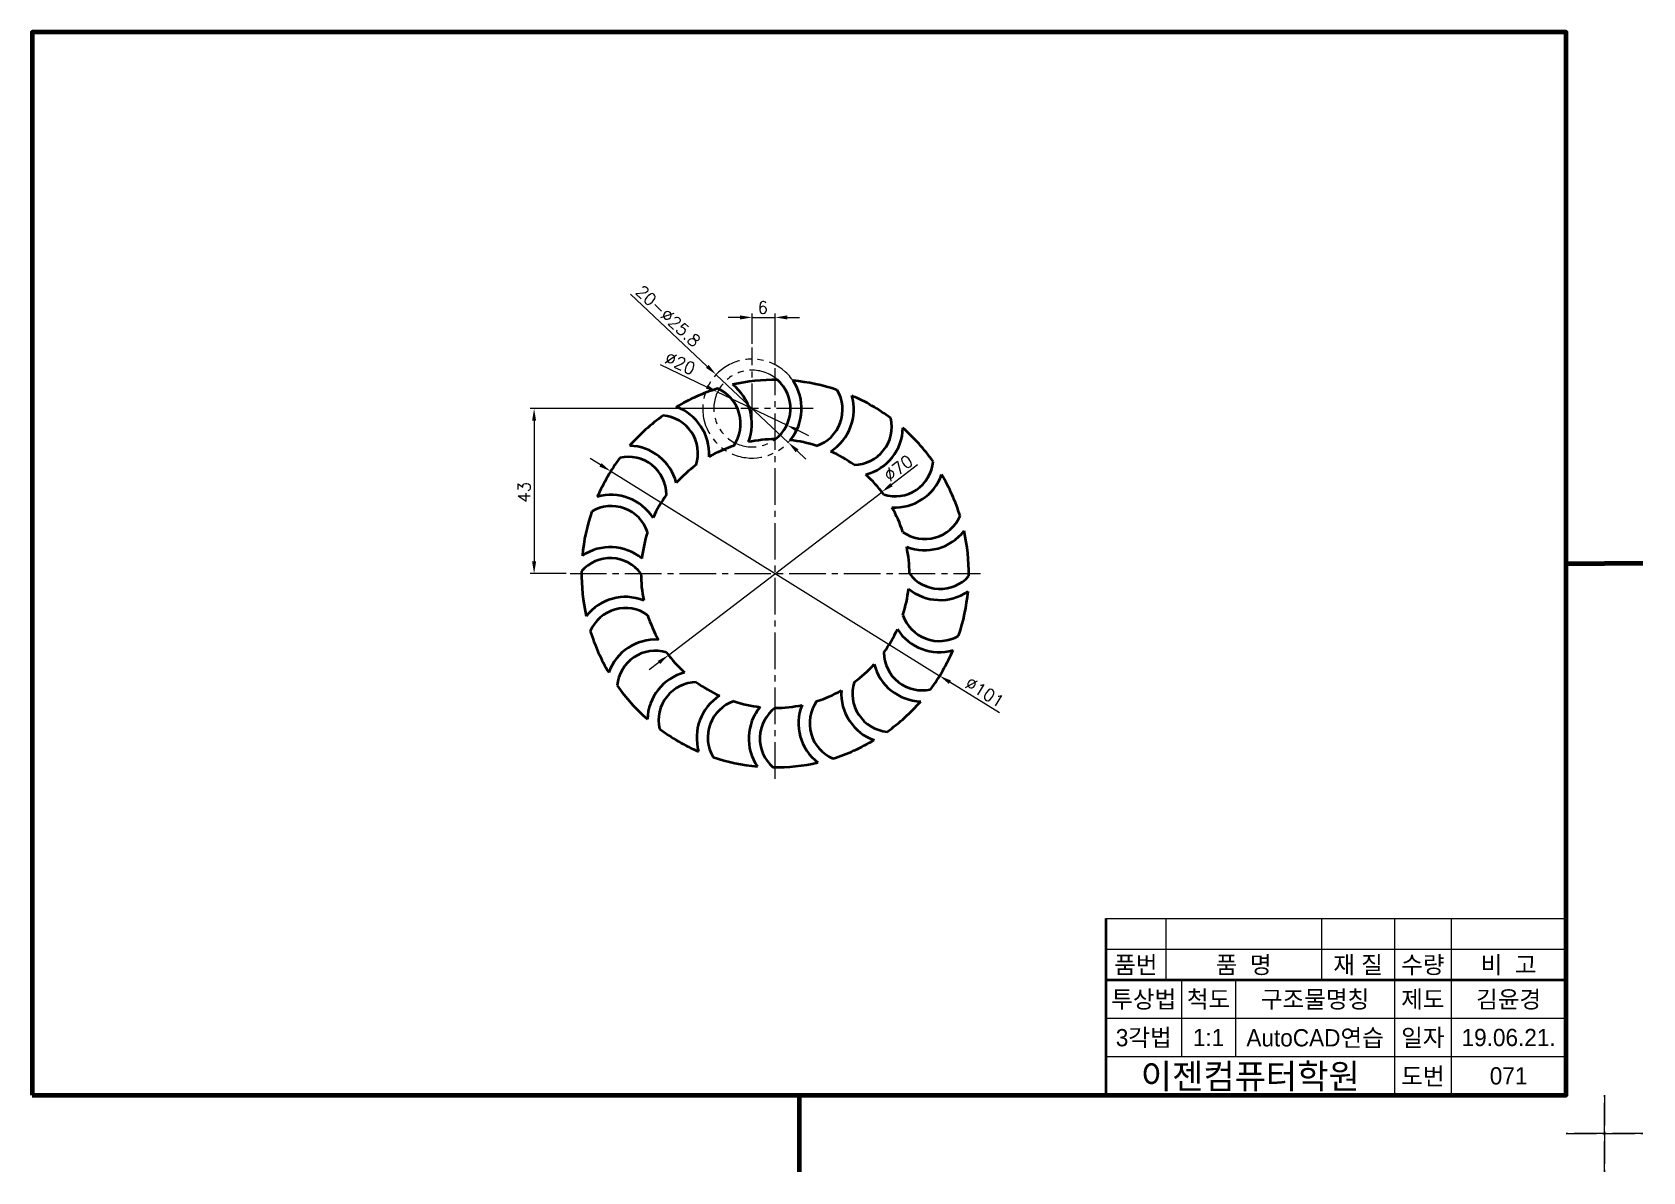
# Model space of a CAD drawing. Header units: millimetres. Extents: x 0 to 4210, y 0 to 2980.
# Drawn here: x 10 to 430, y 2069 to 2366 of the extents above; entities that cross this region are included whole.
import ezdxf
from ezdxf.enums import TextEntityAlignment as Align

# ---------------------------------------------------------------- set-up
doc = ezdxf.new("R2010")
doc.units = ezdxf.units.MM
doc.linetypes.add('CENTER2', pattern=[28.575, 19.05, -3.175, 3.175, -3.175])
doc.linetypes.add('PHANTOM2', pattern=[31.75, 15.875, -3.175, 3.175, -3.175, 3.175, -3.175])
for name, color, linetype, lineweight in [('가는선', 1, 'Continuous', 13), ('가상선', 1, 'PHANTOM2', 13), ('구분선', 1, 'PHANTOM2', 13), ('문자', 2, 'Continuous', 20), ('외곽선', 4, 'Continuous', 70), ('외형선', 3, 'Continuous', 40), ('중심선', 1, 'CENTER2', 13), ('치수선', 1, 'Continuous', 13)]:
    doc.layers.add(name, color=color, linetype=linetype, lineweight=lineweight)
doc.styles.get("Standard").update_dxf_attribs({"font": 'romans.shx'})
doc.styles.add('한글', font='')
doc.styles.get('한글').set_extended_font_data('Gulim')

msp = doc.modelspace()

# ---------------------------------------------------------------- texts
at = {"layer": '문자', "ltscale": 0.5}
for s, rotation, p in [('20-∅25.8', 316.7898, (167.09, 2298.08)), ('∅20', 334.4623, (174.64, 2280.06)), ('∅70', 37.3735, (233.61, 2248.67)), ('43', 90, (139.88, 2243.41)), ('∅101', 328.1346, (252.98, 2195.49))]:
    msp.add_text(s, height=3.15, rotation=rotation, dxfattribs=at).set_placement(p)
msp.add_text('6', height=3.15, dxfattribs=at).set_placement((199.17, 2292.67))
at = {"layer": '문자', "ltscale": 0.5, "style": '한글'}
for s, height, p in [('품번', 4.5, (297.79, 2123)), ('품  명', 4.5, (325.9, 2123)), ('재 질', 4.5, (355.75, 2123)), ('수량', 4.5, (372.64, 2123)), ('비  고', 4.5, (395.01, 2123)), ('투상법', 4.5, (299.86, 2114)), ('척도', 4.5, (316.76, 2114)), ('구조물명칭', 4.5, (344.54, 2114)), ('제도', 4.5, (372.64, 2114)), ('김윤경', 4.5, (395.01, 2114)), ('3각법', 4.5, (299.86, 2104)), ('1:1', 4.5, (316.76, 2104)), ('AutoCAD연습', 4.5, (344.54, 2104)), ('일자', 4.5, (372.64, 2104)), ('19.06.21.', 4.5, (395.01, 2104)), ('이젠컴퓨터학원', 6.5, (327.64, 2094)), ('도번', 4.5, (372.64, 2094)), ('071', 4.5, (395.01, 2094))]:
    msp.add_text(s, height=height, dxfattribs=at).set_placement(p, align=Align.MIDDLE)

# ---------------------------------------------------------------- linework, layer by layer
at = {"layer": '가는선', "ltscale": 0.5}
for p, q in [((290, 2135), (410, 2135)), ((305.58, 2135), (305.58, 2119)), ((346.22, 2135), (346.22, 2119)), ((365.27, 2135), (365.27, 2089)), ((380.01, 2135), (380.01, 2089)), ((290, 2127), (410, 2127)), ((309.73, 2119), (309.73, 2099)), ((323.8, 2119), (323.8, 2099)), ((290, 2109), (410, 2109)), ((290, 2099), (410, 2099))]:
    msp.add_line(p, q, dxfattribs=at)
at = {"layer": '가상선', "ltscale": 0.5}
for radius, start, end in [(12.9, 34.3882, 320.4018), (10, 48.5576, 306.8699)]:
    msp.add_arc((197.75, 2267.91), radius, start, end, dxfattribs=at)
at = {"layer": '구분선', "ltscale": 0.5}
for points in [[(410, 2079), (420, 2079), (420, 2089)], [(410, 2079), (420, 2079), (420, 2089)], [(420, 2089), (420, 2079), (430, 2079)], [(420, 2089), (420, 2079), (430, 2079)], [(420, 2089), (420, 2079), (430, 2079)], [(420, 2089), (420, 2079), (430, 2079)], [(420, 2069), (420, 2079), (410, 2079)], [(430, 2079), (420, 2079), (420, 2069)], [(430, 2079), (420, 2079), (420, 2069)]]:
    msp.add_lwpolyline(points, dxfattribs=at)
at = {"layer": '외곽선', "ltscale": 0.5}
for p, q in [((410, 2227.5), (420, 2227.5)), ((430, 2227.5), (420, 2227.5)), ((430, 2227.5), (420, 2227.5)), ((410, 2089), (410, 2135)), ((210, 2089), (210, 2079)), ((210, 2089), (210, 2079)), ((210, 2079), (210, 2069))]:
    msp.add_line(p, q, dxfattribs=at)
msp.add_lwpolyline([(10, 2089), (410, 2089), (410, 2366), (10, 2366)], close=True, dxfattribs=at)
at = {"layer": '외형선', "ltscale": 0.5}
for p, q in [((290, 2135), (290, 2127)), ((290, 2127), (290, 2119)), ((290, 2119), (410, 2119)), ((290, 2119), (290, 2099)), ((290, 2099), (290, 2089))]:
    msp.add_line(p, q, dxfattribs=at)
for centre, radius, start, end in [((203.75, 2224.91), 50.5, 107.2981, 120.7219), ((184.76, 2263.96), 10, 324.8699, 66.5576), ((203.75, 2224.91), 50.5, 89.2981, 102.7219), ((184.76, 2263.96), 12.9, 338.4018, 52.3882), ((197.75, 2267.91), 10, 306.8699, 48.5576), ((197.75, 2267.91), 12.9, 320.4018, 34.3882), ((203.75, 2224.91), 50.5, 71.2981, 84.7219), ((211.33, 2267.66), 10, 288.8699, 30.5576), ((173.62, 2256.18), 12.9, 356.4018, 70.3882), ((211.33, 2267.66), 12.9, 302.4018, 16.3882), ((203.75, 2224.91), 50.5, 53.2981, 66.7219), ((203.75, 2224.91), 50.5, 125.2981, 138.7219), ((173.62, 2256.18), 10, 342.8699, 84.5576), ((224.17, 2263.23), 10, 270.8699, 12.5576), ((203.75, 2224.91), 35, 90, 101.5366), ((203.75, 2224.91), 35, 72, 83.5366), ((224.17, 2263.23), 12.9, 284.4018, 358.3882), ((203.75, 2224.91), 50.5, 35.2981, 48.7219), ((165.44, 2245.33), 12.9, 14.4018, 88.3882), ((203.75, 2224.91), 35, 108, 119.5366), ((203.75, 2224.91), 35, 54, 65.5366), ((203.75, 2224.91), 50.5, 143.2981, 156.7219), ((165.44, 2245.33), 10, 0.8699, 102.5576), ((203.75, 2224.91), 35, 126, 137.5366), ((235.01, 2255.04), 10, 252.8699, 354.5576), ((203.75, 2224.91), 35, 36, 47.5366), ((235.01, 2255.04), 12.9, 266.4018, 340.3882), ((203.75, 2224.91), 50.5, 17.2981, 30.7219), ((161, 2232.5), 12.9, 32.4018, 106.3882), ((203.75, 2224.91), 35, 144, 155.5366), ((203.75, 2224.91), 50.5, 161.2981, 174.7219), ((161, 2232.5), 10, 18.8699, 120.5576), ((203.75, 2224.91), 35, 18, 29.5366), ((242.79, 2243.91), 10, 234.8699, 336.5576), ((203.75, 2224.91), 35, 162, 173.5366), ((242.79, 2243.91), 12.9, 248.4018, 322.3882), ((203.75, 2224.91), 50.5, 359.2981, 12.7219), ((160.75, 2218.91), 12.9, 50.4018, 124.3882), ((203.75, 2224.91), 35, 0, 11.5366), ((160.75, 2218.91), 10, 36.8699, 138.5576), ((203.75, 2224.91), 50.5, 179.2981, 192.7219), ((203.75, 2224.91), 35, 180, 191.5366), ((246.75, 2230.91), 10, 216.8699, 318.5576), ((164.71, 2205.92), 12.9, 68.4018, 142.3882), ((203.75, 2224.91), 35, 342, 353.5366), ((246.75, 2230.91), 12.9, 230.4018, 304.3882), ((203.75, 2224.91), 50.5, 341.2981, 354.7219), ((164.71, 2205.92), 10, 54.8699, 156.5576), ((203.75, 2224.91), 35, 198, 209.5366), ((246.5, 2217.33), 10, 198.8699, 300.5576), ((203.75, 2224.91), 50.5, 197.2981, 210.7219), ((203.75, 2224.91), 35, 324, 335.5366), ((246.5, 2217.33), 12.9, 212.4018, 286.3882), ((172.49, 2194.79), 12.9, 86.4018, 160.3882), ((172.49, 2194.79), 10, 72.8699, 174.5576), ((203.75, 2224.91), 35, 216, 227.5366), ((203.75, 2224.91), 35, 306, 317.5366), ((242.06, 2204.49), 12.9, 194.4018, 268.3882), ((242.06, 2204.49), 10, 180.8699, 282.5576), ((203.75, 2224.91), 50.5, 323.2981, 336.7219), ((183.33, 2186.6), 12.9, 104.4018, 178.3882), ((203.75, 2224.91), 50.5, 215.2981, 228.7219), ((183.33, 2186.6), 10, 90.8699, 192.5576), ((203.75, 2224.91), 35, 234, 245.5366), ((196.17, 2182.16), 12.9, 122.4018, 196.3882), ((203.75, 2224.91), 35, 288, 299.5366), ((233.88, 2193.65), 12.9, 176.4018, 250.3882), ((233.88, 2193.65), 10, 162.8699, 264.5576), ((196.17, 2182.16), 10, 108.8699, 210.5576), ((203.75, 2224.91), 35, 252, 263.5366), ((209.75, 2181.91), 12.9, 140.4018, 214.3882), ((209.75, 2181.91), 10, 126.8699, 228.5576), ((203.75, 2224.91), 35, 270, 281.5366), ((222.74, 2185.87), 12.9, 158.4018, 232.3882), ((222.74, 2185.87), 10, 144.8699, 246.5576), ((203.75, 2224.91), 50.5, 305.2981, 318.7219), ((203.75, 2224.91), 50.5, 233.2981, 246.7219), ((203.75, 2224.91), 50.5, 287.2981, 300.7219), ((203.75, 2224.91), 50.5, 251.2981, 264.7219), ((203.75, 2224.91), 50.5, 269.2981, 282.7219)]:
    msp.add_arc(centre, radius, start, end, dxfattribs=at)
at = {"layer": '중심선', "ltscale": 0.5}
for p, q in [((197.75, 2264.91), (197.75, 2283.81)), ((203.75, 2171.41), (203.75, 2278.41)), ((213.65, 2267.91), (194.75, 2267.91)), ((150.25, 2224.91), (257.25, 2224.91))]:
    msp.add_line(p, q, dxfattribs=at)
at = {"layer": '치수선', "ltscale": 0.5}
for p, q in [((166.01, 2297.73), (186.05, 2278.9)), ((194.6, 2291.67), (191.45, 2291.67)), ((197.75, 2284.81), (197.75, 2292.67)), ((197.75, 2291.67), (203.75, 2291.67)), ((203.75, 2279.41), (203.75, 2292.67)), ((206.9, 2291.67), (210.05, 2291.67)), ((173.72, 2279.4), (185.88, 2273.58)), ((207.15, 2259.08), (188.35, 2276.75)), ((206.77, 2263.6), (188.73, 2272.23)), ((193.75, 2267.91), (139.88, 2267.91)), ((140.88, 2264.76), (140.88, 2228.06)), ((209.62, 2262.25), (212.46, 2260.89)), ((209.45, 2256.93), (211.74, 2254.77)), ((158.19, 2253.24), (155.51, 2254.9)), ((160.86, 2251.57), (246.64, 2198.25)), ((240.88, 2253.27), (234.07, 2248.07)), ((175.94, 2203.67), (231.56, 2246.16)), ((149.25, 2224.91), (139.88, 2224.91)), ((173.43, 2201.76), (170.93, 2199.84)), ((262.22, 2188.57), (249.31, 2196.59))]:
    msp.add_line(p, q, dxfattribs=at)
for points in [[(194.6, 2292.2), (194.6, 2291.15), (197.75, 2291.67)], [(206.9, 2292.2), (206.9, 2291.15), (203.75, 2291.67)], [(186.41, 2279.29), (185.69, 2278.52), (188.35, 2276.75)], [(186.11, 2274.06), (185.66, 2273.11), (188.73, 2272.23)], [(140.36, 2264.76), (141.41, 2264.76), (140.88, 2267.91)], [(209.84, 2262.72), (209.39, 2261.77), (206.77, 2263.6)], [(209.81, 2257.31), (209.09, 2256.54), (207.15, 2259.08)], [(158.46, 2253.68), (157.91, 2252.79), (160.86, 2251.57)], [(233.75, 2248.49), (234.39, 2247.65), (231.56, 2246.16)], [(140.36, 2228.06), (141.41, 2228.06), (140.88, 2224.91)], [(173.11, 2202.17), (173.75, 2201.34), (175.94, 2203.67)], [(249.59, 2197.04), (249.04, 2196.15), (246.64, 2198.25)]]:
    msp.add_solid(points, dxfattribs=at)

msp.set_redraw_order([(e.dxf.handle, doc.entitydb.next_handle()) for e in msp.query("TEXT MTEXT ATTDEF DIMENSION ARC_DIMENSION")])  # texts and dimensions are drawn at this point

doc.saveas('drawing.dxf')
